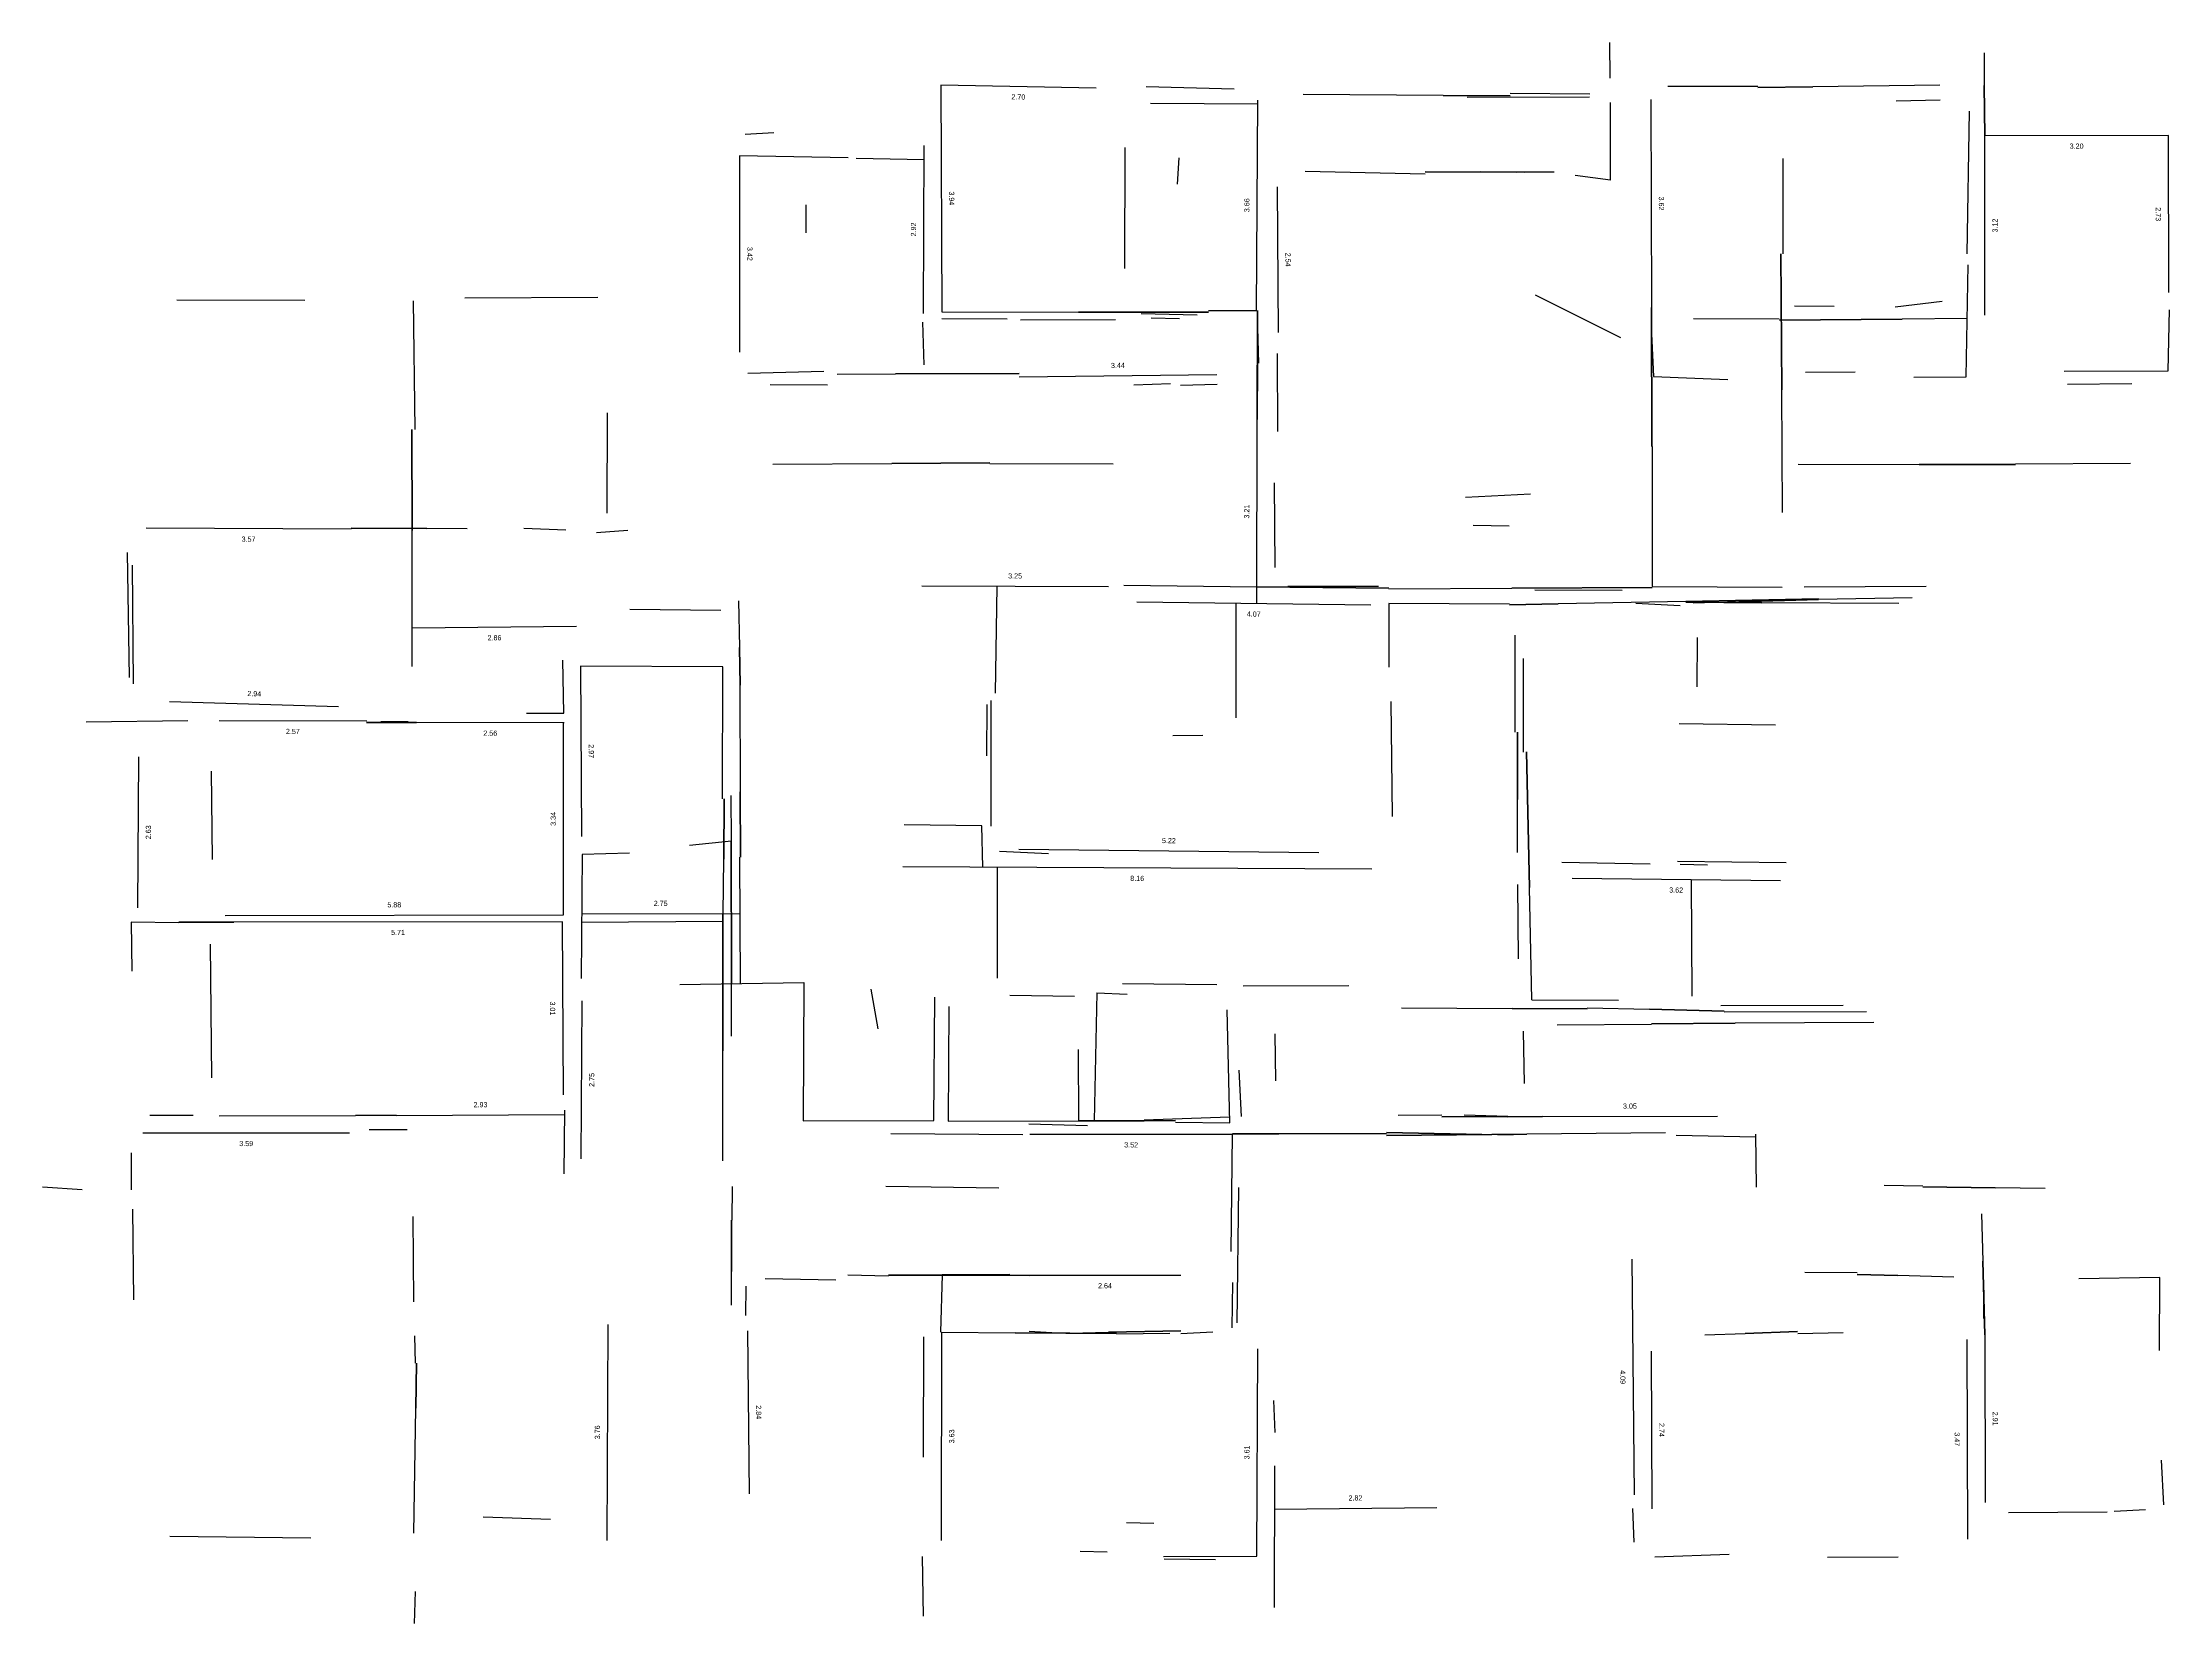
# Model space of a CAD drawing. Header units: metres. Extents: x -20.9 to 16.1, y -13.9 to 13.6.
import ezdxf
from ezdxf.enums import TextEntityAlignment as Align

# ---------------------------------------------------------------- set-up
doc = ezdxf.new("R2010")
doc.units = ezdxf.units.M
for name, color, linetype in [('A-ANNO-DIM', 2, 'CONTINUOUS'), ('A-OPENING-OBSERVED', 30, 'CONTINUOUS'), ('A-WALL-OBSERVED', 7, 'CONTINUOUS')]:
    doc.layers.add(name, color=color, linetype=linetype)

msp = doc.modelspace()

# ---------------------------------------------------------------- linework, layer by layer
at = {"layer": 'A-OPENING-OBSERVED', "lineweight": 50}
for p, q in [((4.589, 12.695), (3.426, 12.704)), ((9.854, 12.855), (8.895, 12.844)), ((12.835, 12.876), (12.842, 12.002)), ((4.844, 11.37), (3.109, 11.375)), ((9.312, 7.587), (9.295, 9.948)), ((-2.919, 8.938), (-1.829, 8.936)), ((-2.919, 8.938), (-0.657, 8.933)), ((0.191, 7.071), (0.194, 8.965)), ((7.045, 9.014), (7.053, 6.602)), ((11.404, 8.813), (9.271, 8.796)), ((-6.1, 7.861), (-3.95, 7.871)), ((0.191, 7.071), (0.193, 8.051)), ((-14.507, 5.142), (-14.51, 6.896)), ((-6.166, 6.305), (-4.457, 6.313)), ((11.7, 6.289), (13.378, 6.287)), ((-14.251, 5.173), (-15.566, 5.181)), ((0.185, 4.162), (2.481, 4.136)), ((4.621, 4.136), (7.058, 4.15)), ((5.424, 3.865), (4.576, 3.849)), ((9.95, 3.949), (7.646, 3.906)), ((8.967, 3.883), (7.646, 3.892)), ((9.95, 3.939), (8.567, 3.9)), ((-8.814, 3.102), (-8.804, 2.448)), ((-14.428, 1.799), (-15.297, 1.802)), ((4.715, 0.463), (4.716, 1.63)), ((4.923, -1.068), (4.873, 1.288)), ((-9.088, -0.577), (-9.078, 0.471)), ((-8.802, 0.597), (-8.798, -0.542)), ((-8.955, -2.741), (-8.957, -0.259)), ((-17.609, -1.673), (-18.562, -1.674)), ((-9.102, -3.908), (-9.104, -1.522)), ((4.622, -3.171), (5.927, -3.177)), ((7.014, -3.186), (8.31, -3.218)), ((8.5, -3.428), (7.045, -3.437)), ((-15.493, -5.031), (-14.783, -5.028)), ((-2.912, -5.127), (-1.232, -5.123)), ((-2.912, -5.127), (-1.778, -5.124)), ((3.403, -5.057), (5.149, -5.053)), ((4.547, -5.055), (5.149, -5.053)), ((0.568, -5.351), (-0.24, -5.351)), ((4.878, -5.357), (2.438, -5.381)), ((3.824, -5.359), (2.439, -5.331)), ((13.023, -6.291), (11.768, -6.276)), ((-8.952, -7.749), (-8.953, -6.855)), ((12.81, -7.568), (12.842, -8.849)), ((-5.287, -7.802), (-6.221, -7.808)), ((-3.775, -7.813), (-6.221, -7.812)), ((11.334, -7.818), (10.622, -7.801)), ((-4.021, -8.81), (-3.068, -8.818)), ((-4.021, -8.81), (-2.257, -8.824)), ((-2.398, -8.804), (-1.14, -8.776)), ((8.677, -8.822), (9.589, -8.79)), ((-14.444, -10.12), (-14.432, -9.341))]:
    msp.add_line(p, q, dxfattribs=at)
at = {"layer": 'A-WALL-OBSERVED'}
for p, q in [((6.329, 13.003), (6.32, 13.624)), ((12.83, 13.447), (12.835, 12.876)), ((-2.608, 12.833), (-5.311, 12.885)), ((-5.311, 12.885), (-5.293, 8.943)), ((-0.211, 12.811), (-1.742, 12.856)), ((0.179, 8.965), (0.2, 12.624)), ((3.426, 12.704), (0.989, 12.722)), ((5.971, 12.674), (3.84, 12.667)), ((5.976, 12.726), (4.589, 12.736)), ((6.337, 11.23), (6.332, 12.582)), ((7.035, 12.634), (7.045, 9.014)), ((8.895, 12.858), (7.329, 12.86)), ((12.063, 12.881), (9.854, 12.855)), ((12.07, 12.621), (11.305, 12.606)), ((0.2, 12.554), (-1.665, 12.563)), ((12.536, 9.948), (12.576, 12.429)), ((-8.216, 12.054), (-8.717, 12.028)), ((12.841, 12.002), (12.839, 8.882)), ((16.039, 12.005), (12.841, 12.002)), ((16.045, 9.275), (16.039, 12.005)), ((-8.813, 11.657), (-8.812, 8.241)), ((-6.921, 11.617), (-8.813, 11.657)), ((-5.601, 11.582), (-6.784, 11.608)), ((-5.614, 8.913), (-5.6, 11.833)), ((-2.112, 11.801), (-2.118, 9.695)), ((-1.172, 11.619), (-1.2, 11.16)), ((9.335, 9.948), (9.335, 11.605)), ((0.54, 11.115), (0.554, 8.58)), ((3.109, 11.337), (1.023, 11.38)), ((4.696, 11.365), (4.071, 11.375)), ((5.356, 11.369), (4.844, 11.37)), ((6.337, 11.23), (5.717, 11.312)), ((-7.662, 10.805), (-7.66, 10.317)), ((12.52, 7.81), (12.556, 9.757)), ((-16.374, 9.14), (-18.599, 9.145)), ((-14.451, 6.896), (-14.483, 9.135)), ((-11.274, 9.189), (-13.591, 9.178)), ((-5.293, 8.943), (-2.919, 8.938)), ((-1.829, 8.913), (-0.856, 8.889)), ((-0.657, 8.967), (0.179, 8.965)), ((6.512, 8.487), (5.028, 9.233)), ((9.536, 9.045), (10.225, 9.039)), ((11.285, 9.029), (12.103, 9.125)), ((16.033, 7.915), (16.055, 8.976)), ((-5.604, 8.019), (-5.624, 8.761)), ((-4.16, 8.814), (-5.292, 8.818)), ((-2.274, 8.805), (-3.928, 8.798)), ((-1.159, 8.821), (-1.652, 8.833)), ((0.219, 8.051), (0.204, 8.666)), ((7.039, 8.689), (7.083, 7.816)), ((9.27, 8.815), (7.78, 8.818)), ((12.539, 8.823), (11.404, 8.813)), ((0.535, 8.215), (0.543, 6.862)), ((-8.667, 7.873), (-7.349, 7.908)), ((-7.117, 7.857), (-6.1, 7.861)), ((-3.95, 7.809), (-0.509, 7.852)), ((7.083, 7.816), (8.373, 7.767)), ((9.727, 7.891), (10.591, 7.896)), ((11.607, 7.804), (12.52, 7.81)), ((14.221, 7.908), (16.033, 7.915)), ((-7.285, 7.667), (-8.281, 7.673)), ((-1.316, 7.69), (-1.956, 7.666)), ((-0.505, 7.676), (-1.143, 7.662)), ((9.328, 5.453), (9.312, 7.587)), ((15.399, 7.687), (14.279, 7.679)), ((-11.112, 5.439), (-11.11, 7.183)), ((0.184, 3.865), (0.191, 7.071)), ((-8.232, 6.295), (-6.166, 6.305)), ((-4.457, 6.302), (-2.316, 6.299)), ((7.06, 6.602), (7.058, 4.168)), ((9.599, 6.291), (11.7, 6.289)), ((13.378, 6.296), (15.38, 6.311)), ((0.488, 5.97), (0.497, 4.497)), ((3.813, 5.718), (4.941, 5.777)), ((4.574, 5.215), (3.946, 5.224)), ((-15.566, 5.161), (-19.134, 5.177)), ((-14.503, 2.772), (-14.507, 5.142)), ((-13.549, 5.17), (-14.251, 5.173)), ((-11.831, 5.145), (-12.561, 5.175)), ((-10.756, 5.141), (-11.298, 5.098)), ((-19.463, 4.755), (-19.425, 2.585)), ((-19.375, 4.534), (-19.355, 2.474)), ((-5.644, 4.175), (-2.398, 4.165)), ((-4.34, 4.171), (-4.366, 2.31)), ((-2.131, 4.188), (0.185, 4.162)), ((0.722, 4.169), (2.297, 4.17)), ((2.481, 4.123), (4.621, 4.136)), ((5.021, 4.105), (6.538, 4.099)), ((7.058, 4.168), (9.319, 4.155)), ((9.701, 4.162), (11.824, 4.172)), ((-9.14, 3.748), (-10.722, 3.763)), ((-8.828, 3.916), (-8.814, 3.102)), ((2.169, 3.84), (-1.905, 3.892)), ((-0.18, 3.87), (-0.184, 1.879)), ((2.48, 3.867), (2.479, 2.765)), ((4.576, 3.857), (2.48, 3.867)), ((7.646, 3.906), (5.424, 3.865)), ((7.545, 3.831), (6.773, 3.87)), ((8.567, 3.9), (7.769, 3.878)), ((11.349, 3.867), (8.967, 3.883)), ((11.58, 3.971), (9.95, 3.942)), ((-11.647, 3.467), (-14.504, 3.441)), ((4.674, 1.63), (4.674, 3.318)), ((7.842, 2.422), (7.845, 3.276)), ((-11.868, 1.964), (-11.883, 2.884)), ((-11.58, 2.782), (-11.559, -0.184)), ((-9.1, 2.769), (-11.58, 2.782)), ((-9.108, 0.472), (-9.1, 2.769)), ((4.821, 1.287), (4.821, 2.911)), ((-8.808, 2.448), (-8.802, 0.597)), ((-18.728, 2.168), (-15.785, 2.076)), ((-12.515, 1.961), (-11.868, 1.964)), ((-4.51, 1.22), (-4.504, 2.115)), ((-4.441, 2.181), (-4.44, -0.002)), ((2.514, 2.166), (2.536, 0.164)), ((-18.408, 1.827), (-20.174, 1.805)), ((-15.296, 1.821), (-17.862, 1.829)), ((-14.573, 1.811), (-15.049, 1.813)), ((-11.865, 1.792), (-14.428, 1.799)), ((-11.873, -1.544), (-11.873, 1.792)), ((-1.279, 1.575), (-0.754, 1.582)), ((9.205, 1.754), (7.531, 1.779)), ((-19.264, 1.205), (-19.284, -1.421)), ((-18.003, 0.955), (-17.982, -0.582)), ((-8.955, -0.259), (-8.959, 0.532)), ((4.715, -0.461), (4.715, 0.463)), ((-4.599, 0.001), (-5.949, 0.022)), ((-4.579, -0.715), (-4.599, 0.001)), ((-9.68, -0.332), (-8.955, -0.259)), ((-11.549, -0.497), (-11.568, -2.649)), ((-10.728, -0.474), (-11.549, -0.497)), ((-9.098, -1.522), (-9.088, -0.577)), ((-8.815, -0.542), (-8.802, -2.738)), ((2.183, -0.751), (-5.975, -0.708)), ((-4.334, -0.717), (-4.33, -2.648)), ((-4.29, -0.438), (-3.442, -0.476)), ((-3.956, -0.404), (1.263, -0.463)), ((5.489, -0.631), (7.026, -0.656)), ((7.502, -0.613), (9.388, -0.632)), ((7.543, -0.665), (8.023, -0.674)), ((4.734, -2.309), (4.723, -1.016)), ((4.965, -3.024), (4.923, -1.068)), ((9.288, -0.955), (5.669, -0.911)), ((7.754, -2.959), (7.74, -0.936)), ((-19.393, -1.674), (-19.38, -2.524)), ((-18.562, -1.682), (-19.393, -1.674)), ((-17.758, -1.554), (-11.873, -1.544)), ((-11.894, -1.667), (-17.609, -1.673)), ((-11.871, -4.675), (-11.894, -1.667)), ((-9.1, -1.659), (-11.559, -1.68)), ((-11.558, -1.528), (-8.809, -1.521)), ((-18.021, -2.055), (-17.995, -4.376)), ((-9.853, -2.753), (-7.694, -2.723)), ((-8.955, -3.652), (-8.955, -2.741)), ((-7.694, -2.723), (-7.708, -5.124)), ((-6.531, -2.835), (-6.405, -3.527)), ((-4.109, -2.939), (-2.986, -2.957)), ((-2.598, -2.902), (-2.647, -5.126)), ((-2.598, -2.902), (-2.073, -2.926)), ((-2.151, -2.736), (-0.51, -2.758)), ((-0.054, -2.776), (1.786, -2.772)), ((-11.556, -3.04), (-11.571, -5.788)), ((-5.433, -5.122), (-5.418, -2.973)), ((-5.171, -3.136), (-5.187, -5.132)), ((-0.287, -5.16), (-0.331, -3.197)), ((2.701, -3.163), (4.622, -3.171)), ((4.965, -3.024), (6.476, -3.027)), ((5.927, -3.159), (7.014, -3.186)), ((8.254, -3.123), (10.381, -3.117)), ((8.31, -3.228), (10.785, -3.225)), ((0.495, -3.611), (0.507, -4.431)), ((4.837, -4.478), (4.82, -3.569)), ((7.045, -3.453), (5.404, -3.46)), ((10.912, -3.414), (8.5, -3.428)), ((-9.1, -5.819), (-9.102, -3.908)), ((-2.912, -5.127), (-2.917, -3.884)), ((-0.129, -4.244), (-0.091, -5.049)), ((-19.07, -5.026), (-18.315, -5.028)), ((-17.862, -5.041), (-15.493, -5.031)), ((-14.783, -5.033), (-11.849, -5.018)), ((-11.864, -6.046), (-11.848, -4.941)), ((-7.708, -5.124), (-5.433, -5.122)), ((-5.187, -5.132), (-2.912, -5.127)), ((-1.778, -5.11), (-0.289, -5.056)), ((-1.232, -5.151), (-0.287, -5.16)), ((2.642, -5.028), (3.403, -5.024)), ((3.79, -5.022), (4.547, -5.046)), ((5.149, -5.053), (8.195, -5.047)), ((-15.597, -5.34), (-19.188, -5.343)), ((-14.594, -5.281), (-15.254, -5.281)), ((-3.885, -5.369), (-6.18, -5.354)), ((-2.762, -5.214), (-3.78, -5.183)), ((-0.24, -5.366), (-3.764, -5.362)), ((-0.264, -7.396), (-0.24, -5.366)), ((2.438, -5.353), (0.568, -5.351)), ((4.641, -5.375), (3.824, -5.359)), ((7.29, -5.333), (4.878, -5.357)), ((8.863, -5.411), (7.477, -5.38)), ((8.875, -6.278), (8.862, -5.358)), ((-19.394, -5.681), (-19.393, -6.326)), ((-20.242, -6.325), (-20.934, -6.281)), ((-8.942, -6.855), (-8.933, -6.271)), ((-4.303, -6.297), (-6.271, -6.27)), ((-0.135, -6.284), (-0.162, -8.641)), ((11.768, -6.26), (11.093, -6.252)), ((13.892, -6.301), (13.023, -6.291)), ((-19.369, -6.66), (-19.353, -8.239)), ((-14.475, -8.275), (-14.486, -6.79)), ((12.789, -6.744), (12.81, -7.568)), ((-8.952, -8.33), (-8.952, -7.749)), ((6.749, -11.628), (6.709, -7.534)), ((10.623, -7.771), (9.711, -7.766)), ((-8.7, -8.004), (-8.71, -8.512)), ((-7.136, -7.895), (-8.369, -7.875)), ((-6.221, -7.826), (-6.927, -7.81)), ((-5.287, -7.802), (-5.32, -8.8)), ((-4.11, -7.796), (-5.287, -7.802)), ((-1.138, -7.814), (-3.775, -7.813)), ((-0.246, -8.727), (-0.236, -7.937)), ((12.304, -7.842), (11.334, -7.818)), ((12.826, -8.072), (12.823, -8.565)), ((15.89, -7.85), (14.481, -7.875)), ((15.884, -9.12), (15.89, -7.85)), ((-14.445, -9.341), (-14.458, -8.865)), ((-11.115, -12.422), (-11.096, -8.665)), ((-8.673, -8.776), (-8.645, -11.613)), ((-5.298, -8.8), (-5.305, -12.425)), ((-5.298, -8.8), (-4.021, -8.81)), ((-3.775, -8.785), (-3.285, -8.815)), ((-3.068, -8.819), (-2.398, -8.804)), ((-2.257, -8.83), (-1.33, -8.816)), ((-1.139, -8.825), (-0.582, -8.795)), ((7.977, -8.846), (8.677, -8.822)), ((9.59, -8.824), (10.38, -8.809)), ((12.844, -8.848), (12.85, -11.762)), ((-5.613, -10.977), (-5.61, -8.88)), ((0.182, -12.697), (0.2, -9.09)), ((7.041, -9.134), (7.051, -11.871)), ((12.547, -12.399), (12.539, -8.926)), ((-14.477, -12.297), (-14.444, -10.12)), ((0.476, -9.991), (0.496, -10.547)), ((15.958, -11.805), (15.919, -11.029)), ((0.492, -11.128), (0.484, -13.587)), ((-13.272, -12.011), (-12.1, -12.052)), ((-2.081, -12.109), (-1.609, -12.12)), ((0.49, -11.877), (3.312, -11.85)), ((6.743, -12.452), (6.722, -11.866)), ((13.256, -11.937), (14.97, -11.927)), ((15.095, -11.915), (15.639, -11.883)), ((-18.719, -12.348), (-16.267, -12.375)), ((-5.614, -13.738), (-5.628, -12.7)), ((-2.889, -12.608), (-2.419, -12.622)), ((-1.44, -12.702), (0.182, -12.697)), ((-1.426, -12.74), (-0.537, -12.755)), ((7.105, -12.706), (8.396, -12.662)), ((10.11, -12.715), (11.337, -12.71)), ((-14.465, -13.866), (-14.445, -13.309))]:
    msp.add_line(p, q, dxfattribs=at)

# ---------------------------------------------------------------- texts
at = {"layer": 'A-ANNO-DIM'}
for s, rotation, p in [('2.70', 358.9085, (-3.963, 12.679)), ('3.20', 0.0486, (14.44, 11.823)), ('3.94', -89.7306, (-5.122, 10.915)), ('3.66', 89.6609, (0.01, 10.795)), ('3.62', -89.8281, (7.22, 10.825)), ('2.73', 270.1234, (15.862, 10.639)), ('2.92', 89.7344, (-5.787, 10.374)), ('3.12', 89.9791, (13.02, 10.442)), ('3.42', -89.9846, (-8.632, 9.949)), ('2.54', -89.6802, (0.727, 9.849)), ('3.44', 0.7111, (-2.232, 8.01)), ('3.21', 89.8878, (0.008, 5.468)), ('3.57', 359.753, (-17.351, 4.989)), ('3.25', -0.1697, (-4.02, 4.35)), ('4.07', 359.2637, (0.13, 3.686)), ('2.86', 0.5244, (-13.074, 3.274)), ('2.94', -1.8049, (-17.251, 2.302)), ('2.57', 359.8182, (-16.58, 1.645)), ('2.56', 359.8316, (-13.147, 1.615)), ('2.97', -89.5934, (-11.39, 1.301)), ('2.63', 89.5608, (-19.094, -0.109)), ('3.34', 89.989, (-12.053, 0.124)), ('5.22', -0.6385, (-1.345, -0.253)), ('8.16', 359.6927, (-1.897, -0.91)), ('3.62', 359.2945, (7.476, -1.113)), ('5.88', 0.0961, (-14.816, -1.369)), ('2.75', 0.1488, (-10.184, -1.345)), ('5.71', 0.0573, (-14.751, -1.85)), ('3.01', 270.4265, (-12.063, -3.172)), ('2.75', 89.6909, (-11.383, -4.415)), ('2.93', 0.2894, (-13.317, -4.845)), ('3.05', 0.1256, (6.672, -4.87)), ('3.59', 0.052, (-17.392, -5.521)), ('3.52', 359.9336, (-2.002, -5.544)), ('2.64', 359.9688, (-2.457, -7.994)), ('4.09', 270.5692, (6.549, -9.583)), ('2.84', -89.4337, (-8.479, -10.193)), ('2.91', -89.8906, (13.027, -10.305)), ('3.76', 89.7143, (-11.285, -10.543)), ('3.63', 89.8759, (-5.122, -10.613)), ('2.74', -89.8015, (7.226, -10.502)), ('3.47', 270.1405, (12.363, -10.663)), ('3.61', 89.7204, (0.011, -10.893)), ('2.82', 0.5457, (1.899, -11.683))]:
    msp.add_text(s, height=0.09, rotation=rotation, dxfattribs=at).set_placement(p, align=Align.MIDDLE_CENTER)

doc.saveas('drawing.dxf')
